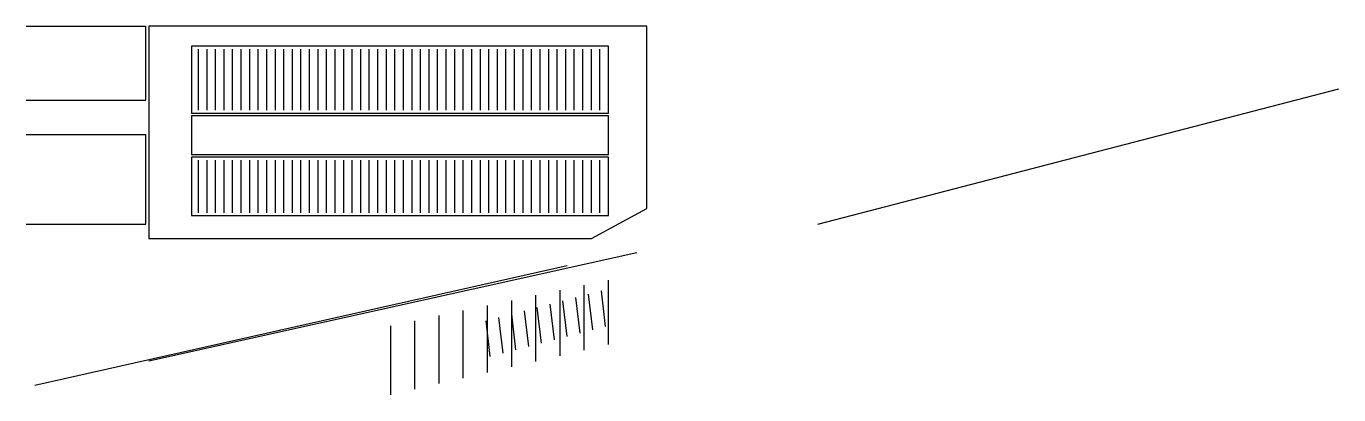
# Model space of a CAD drawing. Header units: metres. Extents: x 4 to 1071, y -628 to 659.
# Drawn here: x 149 to 1071, y 400 to 659 of the extents above; entities that cross this region are included whole.
import ezdxf

# ---------------------------------------------------------------- set-up
doc = ezdxf.new("R2010")
doc.units = ezdxf.units.M
for name, color, linetype in [('BOAR_CENTER_AISLE', 3, 'Continuous'), ('BOAR_HOUSE_WALLS', 4, 'Continuous'), ('BOAR_PEN_LOWER', 4, 'Continuous'), ('BOAR_PEN_UPPER', 4, 'Continuous'), ('FARROWING_B_PEN_REPAIR', 4, 'Continuous'), ('FARROWING_B_SINGLE_LOWER_WALL', 7, 'Continuous'), ('ROOM_WALLS_CORRECTED', 7, 'Continuous'), ('V6920_RASTER_ALIGNED_WALLS', 7, 'Continuous'), ('產房B床欄補線', 4, 'Continuous')]:
    doc.layers.add(name, color=color, linetype=linetype)

msp = doc.modelspace()

# ---------------------------------------------------------------- linework, layer by layer
at = {"layer": 'BOAR_CENTER_AISLE'}
msp.add_lwpolyline([(265, 569), (558, 569), (558, 596), (265, 596)], close=True, dxfattribs=at)
at = {"layer": 'BOAR_HOUSE_WALLS'}
msp.add_lwpolyline([(235, 510), (546, 510), (585, 531), (585, 659), (235, 659)], close=True, dxfattribs=at)
at = {"layer": 'BOAR_PEN_LOWER'}
for p, q in [((270, 600), (270, 643)), ((276, 600), (276, 643)), ((282, 600), (282, 643)), ((288, 600), (288, 643)), ((294, 600), (294, 643)), ((300, 600), (300, 643)), ((306, 600), (306, 643)), ((312, 600), (312, 643)), ((318, 600), (318, 643)), ((324, 600), (324, 643)), ((330, 600), (330, 643)), ((336, 600), (336, 643)), ((342, 600), (342, 643)), ((348, 600), (348, 643)), ((354, 600), (354, 643)), ((360, 600), (360, 643)), ((366, 600), (366, 643)), ((372, 600), (372, 643)), ((378, 600), (378, 643)), ((384, 600), (384, 643)), ((390, 600), (390, 643)), ((396, 600), (396, 643)), ((402, 600), (402, 643)), ((408, 600), (408, 643)), ((414, 600), (414, 643)), ((420, 600), (420, 643)), ((426, 600), (426, 643)), ((432, 600), (432, 643)), ((438, 600), (438, 643)), ((444, 600), (444, 643)), ((450, 600), (450, 643)), ((456, 600), (456, 643)), ((462, 600), (462, 643)), ((468, 600), (468, 643)), ((474, 600), (474, 643)), ((480, 600), (480, 643)), ((486, 600), (486, 643)), ((492, 600), (492, 643)), ((498, 600), (498, 643)), ((504, 600), (504, 643)), ((510, 600), (510, 643)), ((516, 600), (516, 643)), ((522, 600), (522, 643)), ((528, 600), (528, 643)), ((534, 600), (534, 643)), ((540, 600), (540, 643)), ((546, 600), (546, 643)), ((552, 600), (552, 643))]:
    msp.add_line(p, q, dxfattribs=at)
msp.add_lwpolyline([(265, 598), (558, 598), (558, 645), (265, 645)], close=True, dxfattribs=at)
at = {"layer": 'BOAR_PEN_UPPER'}
for p, q in [((270, 528), (270, 565)), ((276, 528), (276, 565)), ((282, 528), (282, 565)), ((288, 528), (288, 565)), ((294, 528), (294, 565)), ((300, 528), (300, 565)), ((306, 528), (306, 565)), ((312, 528), (312, 565)), ((318, 528), (318, 565)), ((324, 528), (324, 565)), ((330, 528), (330, 565)), ((336, 528), (336, 565)), ((342, 528), (342, 565)), ((348, 528), (348, 565)), ((354, 528), (354, 565)), ((360, 528), (360, 565)), ((366, 528), (366, 565)), ((372, 528), (372, 565)), ((378, 528), (378, 565)), ((384, 528), (384, 565)), ((390, 528), (390, 565)), ((396, 528), (396, 565)), ((402, 528), (402, 565)), ((408, 528), (408, 565)), ((414, 528), (414, 565)), ((420, 528), (420, 565)), ((426, 528), (426, 565)), ((432, 528), (432, 565)), ((438, 528), (438, 565)), ((444, 528), (444, 565)), ((450, 528), (450, 565)), ((456, 528), (456, 565)), ((462, 528), (462, 565)), ((468, 528), (468, 565)), ((474, 528), (474, 565)), ((480, 528), (480, 565)), ((486, 528), (486, 565)), ((492, 528), (492, 565)), ((498, 528), (498, 565)), ((504, 528), (504, 565)), ((510, 528), (510, 565)), ((516, 528), (516, 565)), ((522, 528), (522, 565)), ((528, 528), (528, 565)), ((534, 528), (534, 565)), ((540, 528), (540, 565)), ((546, 528), (546, 565)), ((552, 528), (552, 565))]:
    msp.add_line(p, q, dxfattribs=at)
msp.add_lwpolyline([(265, 526), (558, 526), (558, 567), (265, 567)], close=True, dxfattribs=at)
at = {"layer": 'FARROWING_B_PEN_REPAIR'}
for p, q in [((547, 445.72), (544, 470.72)), ((556, 448.06), (553, 473.06)), ((511, 436.36), (508, 461.36)), ((520, 438.7), (517, 463.7)), ((529, 441.04), (526, 466.04)), ((538, 443.38), (535, 468.38)), ((475, 427), (472, 452)), ((484, 429.34), (481, 454.34)), ((493, 431.68), (490, 456.68)), ((502, 434.02), (499, 459.02))]:
    msp.add_line(p, q, dxfattribs=at)
at = {"layer": 'FARROWING_B_SINGLE_LOWER_WALL'}
msp.add_line((155, 407), (529, 491), dxfattribs=at)
at = {"layer": 'ROOM_WALLS_CORRECTED'}
for p, q in [((149, 659), (233, 659)), ((233, 607), (233, 659)), ((149, 607), (233, 607)), ((149, 583), (233, 583)), ((233, 520), (233, 583)), ((149, 520), (233, 520))]:
    msp.add_line(p, q, dxfattribs=at)
at = {"layer": 'V6920_RASTER_ALIGNED_WALLS'}
for p, q in [((705, 520), (1071, 615)), ((235, 424), (578, 500))]:
    msp.add_line(p, q, dxfattribs=at)
at = {"layer": '產房B床欄補線'}
for p, q in [((558, 435.36), (558, 480.72)), ((524, 427.54), (524, 473.58)), ((541, 431.45), (541, 477.15)), ((473, 415.81), (473, 462.87)), ((490, 419.72), (490, 466.44)), ((507, 423.63), (507, 470.01)), ((422, 404.08), (422, 452.16)), ((439, 407.99), (439, 455.73)), ((456, 411.9), (456, 459.3)), ((405, 400.17), (405, 448.59))]:
    msp.add_line(p, q, dxfattribs=at)

doc.saveas('drawing.dxf')
